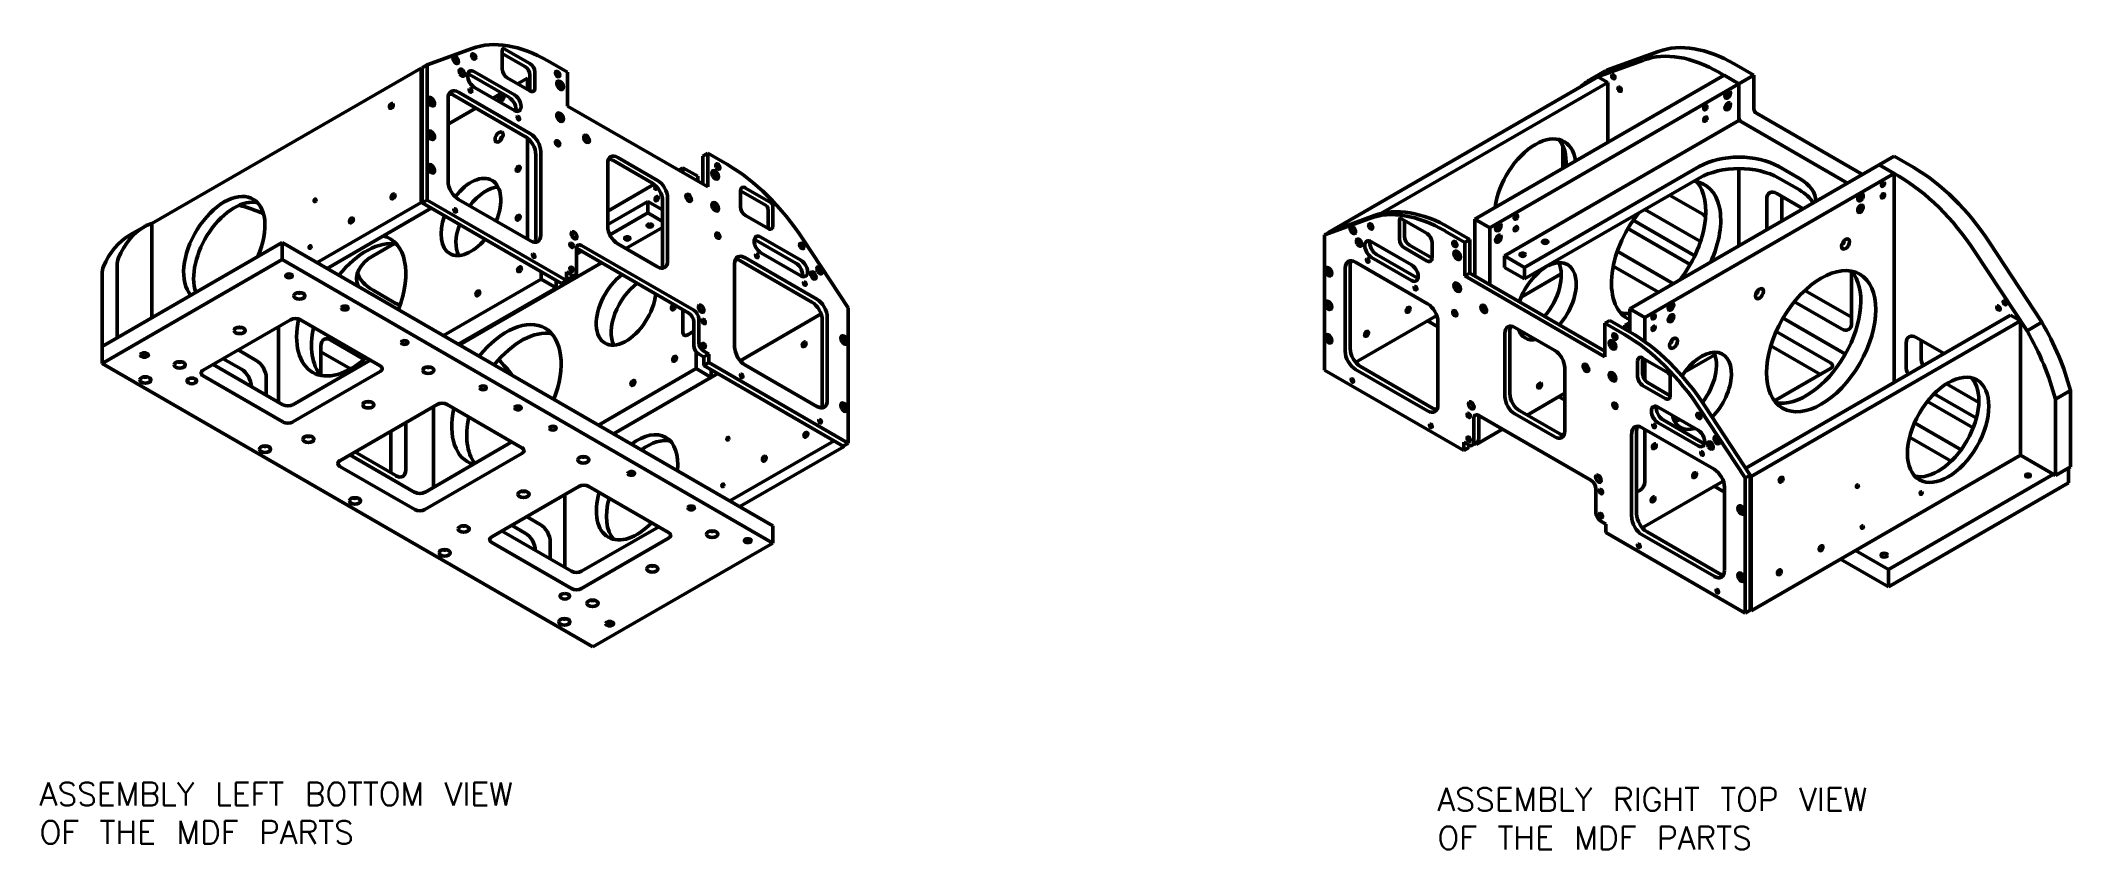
# Model space of a CAD drawing. Header units: millimetres. Extents: x 8001 to 31110, y 868 to 17125.
# Drawn here: x 15022 to 17261, y 3417 to 4309 of the extents above; entities that cross this region are included whole.
import ezdxf

# ---------------------------------------------------------------- set-up
doc = ezdxf.new("R2010")
doc.units = ezdxf.units.MM
doc.layers.add('Visible', color=7, linetype='Continuous', lineweight=50)
doc.styles.get("Standard").update_dxf_attribs({"font": 'txt.shx'})

msp = doc.modelspace()

# ---------------------------------------------------------------- texts
at = {"char_height": 25.4, "attachment_point": 1}
for s, width, heights, insert in [('\\A1;ASSEMBLY LEFT BOTTOM VIEW\\POF THE MDF PARTS', 692.44, [109.5], (15020.6, 3491.2)), ('\\A1;ASSEMBLY RIGHT TOP VIEW\\POF THE MDF PARTS', 629.064, [99], (16562.5, 3485.2))]:
    msp.add_mtext_dynamic_manual_height_columns(s, width=width, gutter_width=0, heights=heights, dxfattribs=dict(at, insert=insert))

# ---------------------------------------------------------------- linework, layer by layer
at = {"layer": 'Visible', "extrusion": (-1e-16, 0.816497, -0.57735)}
for p, q in [((15448.1, 4282.6), (15497.7, 4300.8)), ((15530.9, 4277.7), (15530.9, 4299.1)), ((15533.1, 4300.4), (15561.3, 4284.1)), ((15144.5, 4107.6), (15441.6, 4279.1)), ((15441.6, 4131), (15441.6, 4279.1)), ((15441.6, 4279.1), (15442.6, 4278.5)), ((15448.1, 4282.6), (15442.6, 4279.5)), ((15442.6, 4130.4), (15442.6, 4279.5)), ((15448.1, 4133.5), (15448.1, 4282.6)), ((15530.9, 4295.3), (15555.8, 4280.9)), ((15581.2, 4286.9), (15602.9, 4274.4)), ((15494.7, 4271.9), (15538.7, 4246.5)), ((15500.2, 4275.1), (15544.2, 4249.7)), ((15544.2, 4232.4), (15500.2, 4257.8)), ((15561.3, 4253.8), (15536.4, 4268.2)), ((15547.8, 4261.6), (15558.9, 4268)), ((15558.9, 4268), (15558.9, 4255.2)), ((15561.3, 4266.6), (15558.9, 4268)), ((15561.3, 4271.4), (15561.3, 4253.8)), ((15566.8, 4274.6), (15566.8, 4257)), ((15602.9, 4274.4), (15602.9, 4237.2)), ((15471.1, 4154.2), (15471.1, 4245.8)), ((15471.1, 4217.3), (15501.7, 4235)), ((15477.1, 4249.2), (15556.4, 4203.4)), ((15482.6, 4252.4), (15561.9, 4206.6)), ((15520.7, 4246), (15530.1, 4251.4)), ((15602.9, 4237.2), (15757.5, 4148)), ((15558.9, 4201.7), (15558.9, 4090.2)), ((15573.4, 4186.7), (15573.4, 4095.1)), ((15567.9, 4183.5), (15567.9, 4091.9)), ((15647.2, 4104.3), (15647.2, 4174.2)), ((15652.7, 4177.4), (15696.7, 4152)), ((15658.2, 4180.5), (15702.2, 4155.1)), ((15725.4, 4166.5), (15730, 4169.2)), ((15730, 4163.8), (15730, 4169.2)), ((15730, 4169.2), (15746.5, 4159.7)), ((15757.5, 4185.1), (15752, 4181.9)), ((15752, 4181.9), (15752, 4151.1)), ((15757.5, 4185.1), (15779.2, 4172.6)), ((15757.5, 4148), (15757.5, 4185.1)), ((15647.2, 4121.4), (15698.3, 4150.9)), ((15746.5, 4159.7), (15746.5, 4154.3)), ((15793.6, 4126.1), (15793.6, 4143.6)), ((15793.6, 4143.6), (15821.8, 4127.4)), ((15799.1, 4146.8), (15827.3, 4130.5)), ((15326.6, 4064.6), (15441.6, 4131)), ((15337.6, 4058.2), (15452.6, 4124.6)), ((15452.6, 4124.6), (15441.6, 4131)), ((15442.6, 4130.4), (15448.1, 4133.5)), ((15596.3, 4041.6), (15442.6, 4130.4)), ((15601.8, 4044.8), (15448.1, 4133.5)), ((15561.9, 4088.5), (15482.6, 4134.3)), ((15691.5, 4132.1), (15647.2, 4106.5)), ((15707.7, 4122.7), (15691.5, 4132.1)), ((15691.5, 4119.4), (15691.5, 4132.1)), ((15707.7, 4132.9), (15707.7, 4063)), ((15713.2, 4136.1), (15713.2, 4066.2)), ((15824, 4123.5), (15824, 4102.1)), ((15829.5, 4126.7), (15829.5, 4105.3)), ((15120.1, 4095), (15136.6, 4104.5)), ((15138.2, 4105.3), (15144.5, 4107.6)), ((15144.5, 4004), (15144.5, 4107.6)), ((15649.6, 4095.1), (15691.5, 4119.4)), ((15667.3, 4080), (15707.7, 4103.3)), ((15691.5, 4119.4), (15707.7, 4110)), ((15824, 4102.1), (15799.1, 4116.5)), ((15288, 4086.9), (15089.5, 3972.2)), ((15829.3, 3774.4), (15288, 4086.9)), ((15288, 4067.8), (15288, 4086.9)), ((15411.2, 4085.3), (15388.4, 4072.1)), ((15612.8, 4080.3), (15612.8, 4054.2)), ((15612.8, 4080.3), (15736.6, 4008.9)), ((15612.8, 4073.9), (15618.4, 4077.1)), ((15742.1, 4012.1), (15618.3, 4083.5)), ((15702.2, 4059.9), (15658.2, 4085.3)), ((15810.7, 4089.4), (15854.7, 4064)), ((15816.2, 4092.6), (15860.2, 4067.2)), ((15860.2, 4049.9), (15816.2, 4075.3)), ((15862.7, 4090), (15912.3, 4014.6)), ((15288, 4067.8), (15089.5, 3953.2)), ((15106, 3981.7), (15106, 4061.3)), ((15829.3, 3755.3), (15288, 4067.8)), ((15483.6, 3973.9), (15640.4, 4064.4)), ((15573.7, 4046.4), (15573.7, 4054.6)), ((15601.8, 4054.2), (15601.8, 4044.8)), ((15607.3, 4051), (15601.8, 4054.2)), ((15787.1, 3971.7), (15787.1, 4063.3)), ((15793.1, 4066.8), (15872.4, 4021)), ((15798.6, 4070), (15877.9, 4024.2)), ((15089.5, 3972.2), (15089.5, 4051.8)), ((15411, 4020.9), (15388.4, 4034)), ((15465.9, 3984.1), (15573.7, 4046.4)), ((15482.4, 3974.6), (15590.2, 4036.9)), ((15590.2, 4036.9), (15573.7, 4046.4)), ((15590.2, 4045.1), (15590.2, 4036.9)), ((15601.8, 4044.8), (15596.3, 4041.6)), ((15605.7, 4047.4), (15611.2, 4050.6)), ((15730, 3988.2), (15730, 4012.7)), ((15793.3, 3956.4), (15882.6, 4007.9)), ((15912.3, 3865.5), (15912.3, 4014.6)), ((15201, 3945.9), (15297.3, 4001.5)), ((15283.9, 3910.8), (15283.9, 3993.8)), ((15308.3, 4001.5), (15396.3, 3950.7)), ((15742.1, 3988.8), (15735.5, 3985)), ((15742.1, 3999.4), (15742.1, 3973.2)), ((15747.6, 3976.4), (15747.6, 4002.5)), ((15883.9, 4001.1), (15883.9, 3909.5)), ((15889.4, 4004.3), (15889.4, 3912.7)), ((15089.5, 3972.2), (15106, 3981.7)), ((15089.5, 3953.2), (15089.5, 3972.2)), ((15239.5, 3968.2), (15259.6, 3956.6)), ((15330.9, 3940.1), (15330.9, 3972.5)), ((15330.9, 3966.2), (15363.6, 3947.3)), ((15341.9, 3978.9), (15378.4, 3957.8)), ((15744.9, 3966.1), (15744.9, 3947.6)), ((15753.1, 3960.5), (15747.6, 3963.7)), ((15758.6, 3963.7), (15753.1, 3966.8)), ((15758.6, 3963.7), (15753.1, 3960.5)), ((15758.6, 3954.3), (15758.6, 3963.7)), ((15089.5, 3953.2), (15630.7, 3640.7)), ((15212, 3952.3), (15289, 3907.8)), ((15223, 3958.6), (15243.1, 3947)), ((15385.3, 3957), (15300, 3907.8)), ((15396.3, 3944.3), (15300, 3888.8)), ((15637.1, 3885.3), (15744.9, 3947.6)), ((15653.6, 3875.8), (15768.6, 3942.1)), ((15744.9, 3947.6), (15761.4, 3938)), ((15753.1, 3960.5), (15753.1, 3951.1)), ((15753.1, 3951.1), (15758.6, 3954.3)), ((15906.8, 3862.3), (15753.1, 3951.1)), ((15912.3, 3865.5), (15758.6, 3954.3)), ((15761.4, 3938), (15761.4, 3946.3)), ((15877.9, 3906), (15798.6, 3951.8)), ((15289, 3888.8), (15201, 3939.6)), ((15270.6, 3937.5), (15270.6, 3918.5)), ((15653.6, 3875.8), (15761.4, 3938)), ((15351.8, 3846.1), (15459.1, 3908.1)), ((15455, 3905.7), (15455, 3816.8)), ((15470.1, 3908.1), (15552.6, 3860.4)), ((15407.9, 3878.5), (15407.9, 3832.8)), ((15424.4, 3888.1), (15424.4, 3836)), ((15434.3, 3811.2), (15362.8, 3852.5)), ((15413.4, 3829.6), (15368.3, 3855.7)), ((15541.6, 3866.8), (15445.3, 3811.2)), ((15552.6, 3854.1), (15445.3, 3792.2)), ((15781.9, 3801.7), (15896.9, 3868.1)), ((15792.9, 3795.4), (15907.9, 3861.7)), ((15907.9, 3861.7), (15896.9, 3868.1)), ((15906.8, 3862.3), (15912.3, 3865.5)), ((15907.9, 3862.9), (15907.9, 3861.7)), ((15434.3, 3792.2), (15351.8, 3839.8)), ((15519.2, 3762.2), (15615.4, 3817.8)), ((15599.9, 3728.4), (15599.9, 3808.8)), ((15626.4, 3817.8), (15714.4, 3767)), ((15557.7, 3784.5), (15572.8, 3775.7)), ((15530.2, 3768.6), (15607.2, 3724.1)), ((15541.2, 3774.9), (15556.3, 3766.2)), ((15618.2, 3724.1), (15703.4, 3773.3)), ((15829.3, 3755.3), (15829.3, 3774.4)), ((15607.2, 3705.1), (15519.2, 3755.9)), ((15583.8, 3756.7), (15583.8, 3737.6)), ((15714.4, 3760.6), (15618.2, 3705.1)), ((15630.7, 3640.7), (15829.3, 3755.3))]:
    msp.add_line(p, q, dxfattribs=at)
at = {"layer": 'Visible', "extrusion": (1e-16, 0.816497, 0.57735)}
for p, q in [((16732.8, 4267.1), (16789.8, 4287.9)), ((16749.3, 4276.6), (16806.3, 4297.5)), ((16889.8, 4283.6), (16911.5, 4271.1)), ((16739.2, 4269.4), (16442.1, 4097.9)), ((16750.2, 4263.1), (16499.9, 4118.6)), ((16878.5, 4271.1), (16603.5, 4112.3)), ((16895, 4261.6), (16620, 4102.8)), ((16747.7, 4275.9), (16731.2, 4266.3)), ((16739.2, 4269.4), (16750.2, 4263.1)), ((16750.2, 4263.1), (16750.2, 4197)), ((16873.3, 4274.1), (16895, 4261.6)), ((16878.5, 4271.1), (16895, 4261.6)), ((16911.5, 4271.1), (16895, 4261.6)), ((16895, 4261.6), (16895, 4221.2)), ((16895, 4261.6), (16895, 4224.4)), ((16911.5, 4271.1), (16911.5, 4234)), ((16895, 4221.2), (16636.5, 4072)), ((16895, 4221.2), (17014.7, 4152.1)), ((16897.7, 4219.7), (17014.7, 4152.1)), ((16914.2, 4229.2), (17031.2, 4161.7)), ((16700.6, 4168.4), (16700.6, 4193.7)), ((16851, 4170.4), (16658.5, 4059.3)), ((17049.6, 4172.3), (16774.6, 4013.5)), ((16895, 4168.3), (16895, 4083)), ((16961.6, 4157.4), (16939, 4170.4)), ((17066.1, 4181.8), (17049.6, 4172.3)), ((17049.6, 4172.3), (17071.3, 4159.8)), ((17066.1, 4162.8), (17049.6, 4172.3)), ((17066.1, 4181.8), (17087.8, 4169.3)), ((16658.5, 4046.6), (16851, 4157.7)), ((17066.1, 4162.8), (16791.1, 4004)), ((16939, 4157.7), (16961.6, 4144.7)), ((17066.1, 3932.5), (17066.1, 4162.8)), ((16852.4, 4087.7), (16793.7, 4121.6)), ((16818.5, 4139), (16854.2, 4118.4)), ((16925.6, 4100.7), (16925.6, 4134.4)), ((16936.6, 4140.7), (16965.8, 4123.9)), ((16942.1, 4110.2), (16942.1, 4137.5)), ((16437.7, 4095.1), (16487.3, 4113.3)), ((16437.7, 4095.1), (16443.2, 4098.3)), ((16442.1, 4097.7), (16442.1, 4097.9)), ((16442.1, 4097.9), (16442.3, 4097.8)), ((16443.2, 4098.3), (16492.8, 4116.5)), ((16520.5, 4090.2), (16520.5, 4111.7)), ((16522.7, 4112.9), (16550.9, 4096.6)), ((16526, 4093.4), (16526, 4111)), ((16570.8, 4099.4), (16592.5, 4086.9)), ((16576.3, 4102.6), (16598, 4090.1)), ((16603.5, 4112.3), (16603.5, 4049.8)), ((16620, 4102.8), (16603.5, 4112.3)), ((16620, 4040.2), (16620, 4102.8)), ((16841.1, 4062.5), (16772.4, 4102.1)), ((16846.2, 4072.2), (16778.4, 4111.4)), ((16437.7, 3946.1), (16437.7, 4095.1)), ((16489.8, 4087.6), (16533.8, 4062.2)), ((16550.9, 4066.3), (16526, 4080.7)), ((16556.4, 4069.5), (16531.5, 4083.9)), ((16556.4, 4087.1), (16556.4, 4069.5)), ((16592.5, 4086.9), (16598, 4090.1)), ((16592.5, 4086.9), (16592.5, 4049.8)), ((16598, 4052.9), (16598, 4090.1)), ((16760.8, 4077.1), (16822.8, 4041.3)), ((17154.8, 4077.2), (17212.7, 3989.2)), ((17171.3, 4086.7), (17229.2, 3998.8)), ((16460.6, 3966.7), (16460.6, 4058.3)), ((16466.1, 3969.9), (16466.1, 4061.5)), ((16472.1, 4064.9), (16551.5, 4019.1)), ((16533.8, 4044.9), (16489.8, 4070.3)), ((16539.3, 4048.1), (16495.3, 4073.5)), ((16592.5, 4049.8), (16598, 4052.9)), ((16747.1, 3966.8), (16598, 4052.9)), ((16636.5, 4059.3), (16636.5, 4072)), ((16658.5, 4059.3), (16636.5, 4072)), ((16636.5, 4059.3), (16658.5, 4046.6)), ((16658.5, 4046.6), (16658.5, 4059.3)), ((16806.3, 4031.8), (16756.3, 4060.6)), ((17019.1, 4055), (17019.1, 3997.8)), ((16592.5, 4049.8), (16747.1, 3960.5)), ((16699, 4052), (16654.8, 4026.5)), ((17019.1, 4004.2), (16967.7, 4033.8)), ((16774.6, 3988.1), (16774.6, 4013.5)), ((16774.6, 4013.5), (16791.1, 4004)), ((17008.1, 3991.5), (16956.2, 4021.4)), ((16561.6, 4006.1), (16472.3, 3954.6)), ((16563, 3993.8), (16551.6, 4000.3)), ((16563, 3999.2), (16563, 3907.6)), ((16636.8, 3916.8), (16636.8, 3986.7)), ((16642.3, 3920), (16642.3, 3989.9)), ((16647.8, 3993.1), (16691.8, 3967.6)), ((16747.1, 3997.6), (16752.6, 4000.8)), ((16747.1, 3997.6), (16768.8, 3985.1)), ((16747.1, 3960.5), (16747.1, 3997.6)), ((16752.6, 4000.8), (16774.3, 3988.3)), ((16769.1, 3995.4), (16774.6, 3998.6)), ((16774.6, 3992.2), (16769.1, 3995.4)), ((16769.1, 3991.3), (16769.1, 3995.4)), ((16791.1, 4004), (16791.1, 3977.3)), ((17194.5, 4006.5), (16902.4, 3837.9)), ((17205.5, 4000.2), (16908.5, 3828.7)), ((16996, 3954), (16936.1, 3988.6)), ((17012.3, 3963.6), (16943.6, 4003.3)), ((17194.5, 4006.5), (17205.5, 4000.2)), ((17205.5, 4000.2), (17205.5, 3852.1)), ((17229.2, 3998.8), (17212.7, 3989.2)), ((16868.4, 3962.9), (16834.9, 3943.6)), ((16985, 3941.3), (16930.2, 3972.9)), ((17079.4, 3950.3), (17079.4, 3975.7)), ((17090.4, 3982), (17121.2, 3964.2)), ((17095.9, 3959.8), (17095.9, 3978.8)), ((16591.4, 3857.3), (16437.7, 3946.1)), ((16551.5, 3901), (16472.1, 3946.8)), ((16557, 3904.2), (16477.6, 3950)), ((16702.8, 3948.6), (16702.8, 3878.7)), ((16783.2, 3938.6), (16783.2, 3956.2)), ((16788.7, 3959.3), (16816.9, 3943)), ((16788.7, 3941.7), (16788.7, 3959.3)), ((16791.1, 3957.9), (16791.1, 3935.1)), ((16934.3, 3912), (16996, 3947.6)), ((16702.8, 3920.4), (16661.2, 3896.4)), ((16813.6, 3914.7), (16788.7, 3929)), ((16819.1, 3917.8), (16794.2, 3932.2)), ((16819.1, 3939.2), (16819.1, 3917.8)), ((17066.1, 3932.5), (16902.4, 3838)), ((17066.2, 3932.5), (17066.1, 3932.5)), ((17156.8, 3892.9), (17110.2, 3919.8)), ((17159.6, 3910.3), (17124, 3930.9)), ((17260.5, 3923.5), (17244, 3914)), ((17260.5, 3923.5), (17260.5, 3839.3)), ((16601.6, 3908.8), (16600.5, 3909.5)), ((16731.7, 3824.6), (16607.9, 3896)), ((16607.9, 3869.9), (16607.9, 3896)), ((16691.8, 3872.4), (16647.8, 3897.8)), ((16697.3, 3875.6), (16653.3, 3901)), ((16702.8, 3913), (16696.4, 3916.7)), ((16805.8, 3905.1), (16849.8, 3879.7)), ((16852.3, 3902.6), (16901.9, 3827.1)), ((16857.8, 3905.7), (16907.4, 3830.3)), ((17153.3, 3882.2), (17102.8, 3911.4)), ((17244, 3914), (17244, 3829.8)), ((16602.4, 3892.9), (16602.4, 3866.7)), ((16634.3, 3880.8), (16605.1, 3864)), ((16776.6, 3784.3), (16776.6, 3875.9)), ((16782.1, 3787.4), (16782.1, 3879)), ((16788.1, 3882.5), (16867.5, 3836.7)), ((16791.1, 3880.8), (16791.1, 3822.9)), ((16849.8, 3862.5), (16805.8, 3887.9)), ((16855.3, 3865.6), (16811.3, 3891)), ((17088.6, 3887.8), (17140, 3858.2)), ((16591.4, 3866.7), (16591.4, 3857.3)), ((16596.9, 3863.5), (16591.4, 3866.7)), ((16591.4, 3857.3), (16596.9, 3860.5)), ((16596.9, 3860.5), (16596.9, 3863.5)), ((16606.3, 3866.3), (16600.8, 3863.1)), ((16605.1, 3864), (16603.7, 3864.8)), ((16605.1, 3865.6), (16605.1, 3864)), ((17205.5, 3852.1), (16908.5, 3680.6)), ((17128.9, 3845.5), (17083.2, 3871.9)), ((17244, 3829.8), (17205.5, 3852.1)), ((16901.9, 3827.1), (16907.4, 3830.3)), ((16907.4, 3681.2), (16907.4, 3830.3)), ((16907.4, 3829.3), (16908.5, 3828.7)), ((16908.5, 3828.7), (16908.5, 3680.6)), ((17241.8, 3831.1), (17059.8, 3726)), ((17260.5, 3839.3), (17244, 3829.8)), ((17258.3, 3821.6), (17258.3, 3838.1)), ((16737.2, 3788.9), (16737.2, 3815.1)), ((16785.6, 3813.4), (16782.1, 3811.4)), ((16877.6, 3823.7), (16788.3, 3772.1)), ((16879, 3811.3), (16867.6, 3817.9)), ((16879, 3816.8), (16879, 3725.2)), ((16901.9, 3678), (16901.9, 3827.1)), ((17258.3, 3821.6), (17059.8, 3706.9)), ((16748.2, 3776.2), (16742.7, 3779.4)), ((16748.2, 3766.8), (16748.2, 3776.2)), ((16901.9, 3678), (16748.2, 3766.8)), ((16867.5, 3718.6), (16788.1, 3764.4)), ((16873, 3721.7), (16793.6, 3767.5)), ((17059.8, 3726), (17023.4, 3747)), ((17059.8, 3706.9), (17006.9, 3737.4)), ((17059.8, 3706.9), (17059.8, 3726)), ((16907.4, 3681.2), (16901.9, 3678)), ((16908.5, 3680.6), (16907.4, 3681.2))]:
    msp.add_line(p, q, dxfattribs=at)
at = {"layer": 'Visible', "extrusion": (4e-16, 3e-16, -1)}
for centre, start_param, end_param in [((15581.2, 4134.5), 0.100712, 0.785398), ((15779.2, 4020.2), 0.785398, 1.470084)]:
    msp.add_ellipse(centre, major_axis=(-93.3, 161.7), ratio=0.57735, start_param=start_param, end_param=end_param, dxfattribs=at)
at = {"layer": 'Visible', "extrusion": (2e-16, 1e-16, -1)}
for centre, major_axis, start_param, end_param in [((15533.1, 4297.9), (-1.56, 2.69), -0.785398, 0.785398), ((15618.4, 4197.8), (-3.94, 6.83), 1.239324, 1.902268), ((15821.8, 4124.8), (-1.56, 2.69), 0.785398, 2.356194), ((15827.3, 4128), (-1.56, 2.69), 0.785398, 2.356194)]:
    msp.add_ellipse(centre, major_axis=major_axis, ratio=0.57735, start_param=start_param, end_param=end_param, dxfattribs=at)
at = {"layer": 'Visible', "extrusion": (-1e-16, -4e-16, -1)}
for centre, major_axis, start_param, end_param in [((16889.8, 4131.2), (-93.3, 161.7), 0.100712, 0.785398), ((16873.3, 4121.7), (-93.3, 161.7), 0.100712, 0.785398), ((17087.8, 4016.9), (-93.3, 161.7), 0.785398, 1.470084), ((16798.1, 4086.2), (42.6, 73.8), 0.194961, 1.802859), ((17071.3, 4007.3), (-93.3, 161.7), 0.785398, 1.470084), ((16814.6, 4076.7), (42.6, 73.8), 3.08091, 4.968196), ((17012.5, 4085.1), (3.11, 5.39), 1.570796326795716, 7.853981633975303), ((16682.5, 4021.9), (23.3, 40.4), 4.376727, 8.189643), ((16917.6, 4030.3), (3.11, 5.39), 1.570796326795168, 7.853981633974753), ((16822.8, 3975.6), (3.11, 5.39), 1.570796326794285, 7.853981633973871), ((17125.7, 3880.1), (31.7, 55), 1.570796326794924, 7.85398163397451), ((17114.7, 3886.4), (31.7, 55), 0.174194, 2.967398), ((16788.1, 3869.2), (-8.1, 14.1), -0.785398, 0.785398), ((16793.6, 3872.4), (-8.1, 14.1), -0.785398, -0.345285), ((16985.5, 3749.6), (1.51, 2.61), 1.570796326794654, 7.853981633974239), ((16939.5, 3723.1), (1.51, 2.61), 1.570796326796925, 7.853981633976511)]:
    msp.add_ellipse(centre, major_axis=major_axis, ratio=0.57735, start_param=start_param, end_param=end_param, dxfattribs=at)
at = {"layer": 'Visible'}
for centre, major_axis, start_param, end_param in [((15479.5, 4287.9), (-2.17, 3.76), 1.570796326794769, 7.853981633974355), ((15478.5, 4287.4), (-1.32, 2.28), 2.320938, 7.10384), ((15486.4, 4274.1), (-2.17, 3.76), 1.570796326795594, 7.853981633975179), ((15499.3, 4291.9), (-1.63, 2.82), 1.570796326793991, 7.853981633973576), ((15485.4, 4273.5), (-1.32, 2.28), 2.320938, 7.10384), ((15591.9, 4272.5), (-1.63, 2.82), 1.570796326794813, 7.853981633974398), ((15594.6, 4260.1), (-2.58, 4.47), 1.570796326794728, 7.853981633974314), ((15593.4, 4259.4), (-1.51, 2.61), 2.338371, 7.086407), ((15452.6, 4242), (-2.58, 4.47), 1.570796326794634, 7.853981633974221), ((15451.3, 4241.3), (-1.51, 2.61), 2.338371, 7.086407), ((15530, 4246.6), (2.17, 3.76), 0.220644, 6.062541), ((15531.4, 4245.8), (1.32, 2.28), -0.291859, 3.433451), ((16881.2, 4250.5), (1.32, 2.28), 2.849734, 6.575044), ((16881.2, 4237.8), (1.32, 2.28), 2.849734, 6.575044), ((15452.6, 4205), (-2.58, 4.47), 1.570796326795051, 7.853981633974638), ((15594.6, 4224.9), (-2.58, 4.47), 1.57079632679415, 7.853981633973736), ((15593.4, 4224.2), (-1.51, 2.61), 2.338371, 7.086407), ((15451.3, 4204.3), (-1.51, 2.61), 2.338371, 7.086407), ((15530.3, 4201.4), (0.97, 1.68), 0.07077, 3.070823), ((15591.9, 4196.2), (-1.63, 2.82), 1.570796326794091, 7.853981633973677), ((15452.6, 4168), (-2.58, 4.47), 1.570796326795575, 7.853981633975161), ((15451.3, 4167.3), (-1.51, 2.61), 2.338371, 7.086407), ((15765.8, 4161.3), (-2.58, 4.47), 1.570796326794958, 7.853981633974544), ((15768.6, 4170.5), (-1.63, 2.82), 1.570796326795429, 7.853981633975015), ((16895, 4132.3), (-62.2, 0), 3.926991, 5.497787), ((15224.3, 4079.6), (31.7, 55), -1.391712, 2.962509), ((15496.3, 4114.9), (23.3, 40.4), -1.356437, 1.343019), ((15512.8, 4105.3), (23.3, 40.4), 0.361367, 1.356437), ((15701.2, 4147.8), (1.32, 2.28), 1.271141, 4.638748), ((15764.5, 4160.6), (-1.51, 2.61), 2.338371, 7.086407), ((16917.6, 4119.3), (62.2, 0), 0.311622, 0.785398), ((15235.3, 4073.2), (31.7, 55), 0.174194, 2.68693), ((15765.8, 4126.1), (-2.58, 4.47), 1.570796326794665, 7.85398163397425), ((15764.5, 4125.3), (-1.51, 2.61), 2.338371, 7.086407), ((15496.3, 4114.9), (23.3, 40.4), 1.863086, 4.420099), ((15512.8, 4105.3), (23.3, 40.4), 1.863086, 2.780226), ((15768.6, 4094.2), (-1.63, 2.82), 1.570796326795274, 7.85398163397486), ((16469.1, 4100.5), (-2.17, 3.76), 1.570796326795075, 7.853981633974662), ((16470.1, 4101), (-1.32, 2.28), -0.820654, 3.962247), ((16488.8, 4104.4), (-1.63, 2.82), 1.57079632679516, 7.853981633974747), ((16628.2, 4104.4), (1.32, 2.28), 2.849734, 6.575044), ((15380.8, 4007.7), (42.6, 73.8), 0.194961, 1.307859), ((15364.3, 4017.3), (42.6, 73.8), -1.307859, 0.160703), ((15861.2, 4082.9), (-1.63, 2.82), 1.57079632679432, 7.853981633973906), ((16476, 4086.6), (-2.17, 3.76), 1.570796326794324, 7.85398163397391), ((16477, 4087.2), (-1.32, 2.28), -0.820654, 3.962247), ((16581.5, 4085), (-1.63, 2.82), 1.570796326792064, 7.853981633971651), ((16584.2, 4072.6), (-2.58, 4.47), 1.570796326796644, 7.85398163397623), ((16585.5, 4073.4), (-1.51, 2.61), -0.803222, 3.944814), ((16628.2, 4091.7), (1.32, 2.28), 2.849734, 6.575044), ((15432.4, 4059.4), (62.2, 0), 3.319303, 3.926991), ((15874, 4050.3), (-2.17, 3.76), 1.570796326795202, 7.853981633974789), ((15881, 4056.1), (-2.17, 3.76), 1.57079632679589, 7.853981633975477), ((15880, 4055.6), (-1.32, 2.28), 2.320938, 7.10384), ((16442.1, 4054.6), (-2.58, 4.47), 1.570796326795875, 7.85398163397546), ((16443.4, 4055.3), (-1.51, 2.61), -0.803222, 3.944814), ((15295.7, 4050), (3.65, 0), 3.141593, 9.424778), ((15307.1, 4027.9), (6.22, 0), 3.141593, 9.424778), ((15307.1, 4031.9), (1.94, 0), 3.663724, 5.761054), ((15667.5, 4016.1), (23.3, 40.4), 0.917858, 5.365327), ((15684, 4006.5), (23.3, 40.4), 0.917858, 2.780226), ((15873, 4049.7), (-1.32, 2.28), 2.320938, 7.10384), ((16584.2, 4037.4), (-2.58, 4.47), 1.570796326794178, 7.853981633973764), ((16585.5, 4038.2), (-1.51, 2.61), -0.803222, 3.944814), ((15357.2, 4014.5), (3.65, 0), 3.141593, 9.424778), ((15455, 4046.3), (-62.2, 0), 0.785398, 0.938105), ((16442.1, 4017.5), (-2.58, 4.47), 1.570796326794936, 7.853981633974522), ((16443.4, 4018.3), (-1.51, 2.61), -0.803222, 3.944814), ((16581.5, 4008.7), (-1.63, 2.82), 1.570796326796469, 7.853981633976056), ((15241.1, 3989.8), (6.22, 0), 3.141593, 9.424778), ((15241.1, 3993.8), (-1.94, 0), 0.522131, 2.619462), ((15302.8, 3998.3), (-7.78, 0), 3.926991, 5.497787), ((15364.3, 4017.3), (42.6, 73.8), 2.085601, 4.201259), ((15380.8, 4007.7), (42.6, 73.8), 2.081926, 2.946632), ((15535.5, 3918.4), (42.6, 73.8), -1.307859, 1.307859), ((15552, 3908.9), (42.6, 73.8), 0.194961, 1.307859), ((15735.5, 3991.3), (3.89, 6.74), 2.356194, 3.926991), ((16442.1, 3980.5), (-2.58, 4.47), 1.570796326794268, 7.853981633973852), ((16758.1, 3983), (-1.63, 2.82), 1.570796326793086, 7.853981633972672), ((15136.2, 3962.7), (4.34, 0), 3.141593, 9.424778), ((15136.2, 3964.3), (-2.64, 0), -0.291859, 3.433451), ((15907.9, 3979.2), (-2.58, 4.47), 1.570796326794335, 7.853981633973922), ((15906.6, 3978.4), (-1.51, 2.61), 2.338371, 7.086407), ((16443.4, 3981.2), (-1.51, 2.61), -0.803222, 3.944814), ((16755.4, 3973.8), (-2.58, 4.47), 1.570796326794951, 7.853981633974537), ((16756.7, 3974.6), (-1.51, 2.61), -0.803222, 3.944814), ((15175.1, 3951.7), (6.22, 0), 3.141593, 9.424778), ((15175.1, 3955.7), (1.94, 0), 3.663724, 5.761054), ((15206.5, 3942.8), (7.78, 0), 2.356194, 3.926991), ((15390.8, 3947.5), (7.78, 0), -0.785398, 0.785398), ((15449.2, 3945.9), (6.22, 0), 3.141593, 9.424778), ((15449.2, 3949.9), (1.94, 0), 3.663724, 5.761054), ((16755.4, 3938.6), (-2.58, 4.47), 1.570796326793115, 7.853981633972701), ((16756.7, 3939.3), (-1.51, 2.61), -0.803222, 3.944814), ((15137.3, 3935.1), (6.22, 0), 3.141593, 9.424778), ((15137.3, 3939.1), (-1.94, 0), 0.522131, 2.619462), ((15509.7, 3926.5), (3.65, 0), 3.141593, 9.424778), ((15383.1, 3907.8), (6.22, 0), 3.141593, 9.424778), ((15383.1, 3911.8), (-1.94, 0), 0.522131, 2.619462), ((15464.6, 3904.9), (7.78, 0), 0.785398, 2.356194), ((15535.5, 3918.4), (42.6, 73.8), 2.081926, 3.27321), ((15548.2, 3904.3), (3.65, 0), 3.141593, 9.424778), ((15907.9, 3905.1), (-2.58, 4.47), 1.570796326794335, 7.853981633973922), ((15906.6, 3904.4), (-1.51, 2.61), 2.338371, 7.086407), ((16758.1, 3906.7), (-1.63, 2.82), 1.570796326793966, 7.853981633973552), ((16850.8, 3895.5), (-1.63, 2.82), 1.570796326795274, 7.853981633974861), ((15294.5, 3891.9), (7.78, 0), 3.926991, 5.497787), ((15552, 3908.9), (42.6, 73.8), 2.081926, 2.902832), ((15679.6, 3816.7), (31.7, 55), -0.92552, 0.92552), ((15269.3, 3858.8), (6.22, 0), 3.141593, 9.424778), ((15269.3, 3862.9), (-1.94, 0), 0.522131, 2.619462), ((15317.1, 3869.7), (6.22, 0), 3.141593, 9.424778), ((15317.1, 3873.7), (-1.94, 0), 0.522131, 2.619462), ((15547.1, 3857.3), (7.78, 0), -0.785398, 0.785398), ((15690.6, 3810.3), (31.7, 55), 0.174194, 0.92552), ((16863.6, 3862.8), (-2.17, 3.76), 1.570796326794743, 7.85398163397433), ((16864.6, 3863.4), (-1.32, 2.28), -0.820654, 3.962247), ((16870.5, 3868.7), (-2.17, 3.76), 1.570796326794629, 7.853981633974216), ((16871.6, 3869.2), (-1.32, 2.28), -0.820654, 3.962247), ((15357.3, 3843), (-7.78, 0), -0.785398, 0.785398), ((15620.3, 3847.1), (6.22, 0), 3.141593, 9.424778), ((15620.3, 3851.1), (-1.94, 0), 0.522131, 2.619462), ((15439.8, 3814.4), (7.78, 0), 3.926991, 5.497787), ((15554.3, 3809), (6.22, 0), 3.141593, 9.424778), ((15554.3, 3813), (1.94, 0), 3.663724, 5.761054), ((15620.9, 3814.6), (7.78, 0), 0.785398, 2.356194), ((15679.6, 3816.7), (31.7, 55), 1.98647, 4.296716), ((16785.6, 3819.7), (3.89, 6.74), 3.926991, 5.497787), ((15368.3, 3801.7), (6.22, 0), 3.141593, 9.424778), ((15368.3, 3805.7), (-1.94, 0), 0.522131, 2.619462), ((15439.8, 3795.3), (7.78, 0), 3.926991, 5.497787), ((15690.6, 3810.3), (31.7, 55), 1.98647, 2.967398), ((16897.5, 3791.7), (-2.58, 4.47), 1.57079632679497, 7.853981633974557), ((16898.7, 3792.4), (-1.51, 2.61), -0.803222, 3.944814), ((15488.3, 3770.8), (6.22, 0), 3.141593, 9.424778), ((15488.3, 3774.9), (-1.94, 0), 0.522131, 2.619462), ((15524.7, 3759), (-7.78, 0), -0.785398, 0.785398), ((15708.9, 3763.8), (7.78, 0), -0.785398, 0.785398), ((15762.4, 3765), (6.22, 0), 3.141593, 9.424778), ((15762.4, 3769), (-1.94, 0), 0.522131, 2.619462), ((15467.3, 3744.5), (6.22, 0), 3.141593, 9.424778), ((15467.3, 3748.5), (-1.94, 0), 0.522131, 2.619462), ((17055.2, 3741.9), (-3.65, 0), 3.141593, 9.424778), ((15696.4, 3726.9), (6.22, 0), 3.141593, 9.424778), ((15696.4, 3730.9), (-1.94, 0), 0.522131, 2.619462), ((16897.5, 3717.6), (-2.58, 4.47), 1.570796326794215, 7.853981633973801), ((16898.7, 3718.4), (-1.51, 2.61), -0.803222, 3.944814), ((15612.7, 3708.2), (7.78, 0), 3.926991, 5.497787), ((15599.4, 3668.3), (6.22, 0), 3.141593, 9.424778), ((15630.4, 3688.8), (6.22, 0), 3.141593, 9.424778), ((15630.4, 3692.8), (1.94, 0), 3.663724, 5.761054), ((15599.4, 3672.3), (1.94, 0), 3.663724, 5.761054), ((15649.4, 3666.4), (4.34, 0), 3.141593, 9.424778), ((15649.4, 3668), (-2.64, 0), -0.291859, 3.433451)]:
    msp.add_ellipse(centre, major_axis=major_axis, ratio=0.57735, start_param=start_param, end_param=end_param, dxfattribs=at)
at = {"layer": 'Visible', "extrusion": (3e-16, 1e-16, -1)}
for centre, major_axis, start_param, end_param in [((15500.2, 4266.4), (-5.29, 9.16), 3.926991, 7.068583), ((15538.7, 4237.8), (-5.29, 9.16), 0.785398, 2.594822), ((15544.2, 4241), (-5.29, 9.16), 0.785398, 3.926991), ((15482.6, 4147.6), (-8.1, 14.1), 3.926991, 5.497787), ((15816.2, 4084), (-5.29, 9.16), 3.926991, 7.068583), ((15432.4, 4046.7), (62.2, 0), 2.911006, 3.926991), ((15854.7, 4055.4), (-5.29, 9.16), 0.785398, 2.594822), ((15860.2, 4058.6), (-5.29, 9.16), 0.785398, 3.926991), ((15798.6, 3965.1), (-8.1, 14.1), 3.926991, 5.497787)]:
    msp.add_ellipse(centre, major_axis=major_axis, ratio=0.57735, start_param=start_param, end_param=end_param, dxfattribs=at)
at = {"layer": 'Visible', "extrusion": (5e-16, 3e-16, -1)}
for centre, major_axis, start_param, end_param in [((15536.4, 4274.6), (-3.89, 6.74), 3.926991, 5.497787), ((15555.8, 4274.6), (-3.89, 6.74), 0.785398, 2.356194), ((15561.3, 4277.8), (-3.89, 6.74), 0.785398, 2.356194), ((15561.3, 4260.2), (-3.89, 6.74), 2.356194, 3.926991), ((15799.1, 4140.5), (-3.89, 6.74), -0.785398, 0.785398), ((15799.1, 4122.9), (-3.89, 6.74), 3.926991, 5.497787), ((15824, 4108.5), (-3.89, 6.74), 2.356194, 3.926991), ((15604.6, 4091.5), (-3.94, 6.83), 1.239324, 1.902268)]:
    msp.add_ellipse(centre, major_axis=major_axis, ratio=0.57735, start_param=start_param, end_param=end_param, dxfattribs=at)
at = {"layer": 'Visible', "extrusion": (-2e-16, -4e-16, -1)}
for centre, major_axis, start_param, end_param in [((16763.2, 4248.9), (-15.6, 26.9), 0, 0.100684), ((16746.7, 4239.4), (-15.6, 26.9), -0.006358, 0.100684), ((16936.6, 4128), (-7.8, 13.5), -0.785398, 0.785398), ((16917.6, 4132), (62.2, 0), -0.785398, -0.001211), ((16793.7, 4134.3), (-7.8, 13.5), 3.926991, 4.146713), ((16854.2, 4105.7), (-7.8, 13.5), 0.785398, 1.146406), ((16472.1, 4051.7), (-8.1, 14.1), -0.785398, 0.785398), ((16477.6, 4054.8), (-8.1, 14.1), -0.785398, -0.345285), ((17008.1, 4004.2), (-7.8, 13.5), 2.356194, 3.926991), ((17090.4, 3969.3), (-7.8, 13.5), -0.785398, 0.785398), ((16472.1, 3960.1), (-8.1, 14.1), 3.926991, 5.497787), ((16477.6, 3963.2), (-8.1, 14.1), 3.926991, 5.497787), ((17090.4, 3943.9), (-7.8, 13.5), -1.427614, -0.785398), ((17106.9, 3953.4), (-7.8, 13.5), -1.427614, -0.785398), ((16603.1, 3909.1), (-2.19, 3.79), 4.037639, 5.387139), ((16941.5, 3825.1), (1.51, 2.61), 1.570796326794983, 7.853981633974568)]:
    msp.add_ellipse(centre, major_axis=major_axis, ratio=0.57735, start_param=start_param, end_param=end_param, dxfattribs=at)
at = {"layer": 'Visible', "extrusion": (5e-16, 2e-16, -1)}
for centre, major_axis, start_param, end_param in [((15482.6, 4239.1), (-8.1, 14.1), -0.785398, 0.785398), ((15477.1, 4236), (-8.1, 14.1), 0.345285, 0.785398), ((15278.7, 3959.8), (-93.3, 161.7), 0.492836, 0.701439), ((15549.9, 4057.2), (1.51, 2.61), 1.570796326796068, 7.853981633975653), ((15503.9, 4030.6), (1.51, 2.61), 1.570796326795468, 7.853981633975053), ((15872.4, 4007.7), (-8.1, 14.1), 0.785398, 2.356194), ((15877.9, 4010.9), (-8.1, 14.1), 0.785398, 2.356194), ((15476.7, 3845.5), (-93.3, 161.7), 1.174802, 1.303522), ((15721, 3958.4), (1.51, 2.61), 1.570796326796196, 7.853981633975782), ((15675, 3931.8), (1.51, 2.61), 1.570796326796176, 7.853981633975761)]:
    msp.add_ellipse(centre, major_axis=major_axis, ratio=0.57735, start_param=start_param, end_param=end_param, dxfattribs=at)
at = {"layer": 'Visible', "extrusion": (3e-16, 2e-16, -1)}
for centre, major_axis, start_param, end_param in [((15494.7, 4263.2), (-5.29, 9.16), 0.546771, 0.785398), ((15620.5, 4199), (-2.19, 3.79), 0.896047, 2.245546), ((15733.1, 4134), (-2.19, 3.79), 0.896047, 2.245546), ((15731, 4132.8), (-3.94, 6.83), 1.239324, 1.902268), ((15606.7, 4092.7), (-2.19, 3.79), 0.896047, 2.245546), ((15810.7, 4080.8), (-5.29, 9.16), 0.546771, 0.785398), ((15746.9, 4011.7), (-2.19, 3.79), 0.896047, 2.245546), ((15877.9, 3919.3), (-8.1, 14.1), 2.356194, 3.926991), ((15872.4, 3916.1), (-8.1, 14.1), 2.356194, 2.796307)]:
    msp.add_ellipse(centre, major_axis=major_axis, ratio=0.57735, start_param=start_param, end_param=end_param, dxfattribs=at)
at = {"layer": 'Visible', "extrusion": (4e-16, 2e-16, -1)}
for centre in [(15495.8, 4254.4), (15548.6, 4223.9), (15478.9, 4122.1), (15565.5, 4072.1), (15864.6, 4041.4), (15794.9, 3939.7)]:
    msp.add_ellipse(centre, major_axis=(-1.06, 1.83), ratio=0.57735, dxfattribs=at)
at = {"layer": 'Visible', "extrusion": (-1e-16, -3e-16, -1)}
for centre, major_axis, start_param, end_param in [((16825, 4105), (-93.3, 161.7), -0.119128, -0.006358), ((16659.4, 4149.3), (31.7, 55), 0.174194, 0.876433), ((16867.5, 3823.4), (-8.1, 14.1), 0.785398, 2.356194)]:
    msp.add_ellipse(centre, major_axis=major_axis, ratio=0.57735, start_param=start_param, end_param=end_param, dxfattribs=at)
at = {"layer": 'Visible', "extrusion": (-4e-16, -2e-16, -1)}
for centre in [(16756.5, 4269.6), (16763.4, 4255.8), (17181.2, 4014.5), (17188.2, 4020.4)]:
    msp.add_ellipse(centre, major_axis=(-1.32, 2.28), ratio=0.57735, dxfattribs=at)
at = {"layer": 'Visible'}
for centre, major_axis in [((16882.6, 4249.7), (2.17, 3.76)), ((15408.5, 4237.3), (1.51, 2.61)), ((16882.6, 4237), (2.17, 3.76)), ((15527.3, 4203.1), (3.11, 5.39)), ((17053.8, 4150.9), (1.32, 2.28)), ((15410.5, 4137.6), (1.51, 2.61)), ((15701.2, 4135.1), (1.32, 2.28)), ((17053.8, 4138.2), (1.32, 2.28)), ((15364.5, 4111.1), (1.51, 2.61)), ((16629.6, 4103.6), (2.17, 3.76)), ((16629.6, 4090.9), (2.17, 3.76)), ((16656.4, 4073.2), (3.01, 0)), ((16681.2, 4087.5), (3.01, 0)), ((16800.8, 4004.8), (1.32, 2.28)), ((16800.8, 3992.1), (1.32, 2.28)), ((15423.2, 3976.4), (-3.65, 0)), ((15863.9, 3974.5), (1.51, 2.61)), ((16675, 3928.9), (1.51, 2.61)), ((15586.7, 3882), (-3.65, 0)), ((15865.8, 3874.7), (1.51, 2.61)), ((15819.9, 3848.2), (1.51, 2.61)), ((16801.6, 3862), (1.51, 2.61)), ((15673.2, 3832.1), (-3.65, 0)), ((16846.1, 3830.1), (1.51, 2.61)), ((16800.2, 3803.5), (1.51, 2.61)), ((17025.6, 3818.1), (0.83, 1.43)), ((17096, 3810.5), (0.83, 1.43)), ((15739.2, 3794), (-3.65, 0)), ((17031.1, 3773), (0.83, 1.43)), ((15801.6, 3757.9), (-3.65, 0))]:
    msp.add_ellipse(centre, major_axis=major_axis, ratio=0.57735, dxfattribs=at)
at = {"layer": 'Visible', "extrusion": (-1e-16, -5e-16, -1)}
for centre, major_axis, start_param, end_param in [((16857.9, 4235.4), (1.32, 2.28), 1.570796326795256, 7.853981633974843), ((16857.9, 4222.7), (1.32, 2.28), 1.570796326795695, 7.853981633975281), ((17027.6, 4137.4), (1.32, 2.28), -0.291859, 3.433451), ((17027.6, 4124.7), (1.32, 2.28), -0.291859, 3.433451), ((16522.7, 4110.4), (-1.56, 2.69), -0.785398, 0.785398), ((16648.9, 4114.7), (1.32, 2.28), 1.570796326791968, 7.853981633971555), ((16648.9, 4102), (1.32, 2.28), 1.570796326791652, 7.853981633971239), ((16969.2, 3987.4), (42.6, 73.8), 0.194961, 2.946632), ((16798.1, 4086.2), (42.6, 73.8), 2.755686, 2.946632), ((16818.6, 4016.7), (1.32, 2.28), -0.291859, 3.433451), ((16818.6, 4004), (1.32, 2.28), -0.291859, 3.433451), ((16816.9, 3940.5), (-1.56, 2.69), 0.785398, 2.356194), ((16788.1, 3777.6), (-8.1, 14.1), 3.926991, 5.497787), ((16793.6, 3780.8), (-8.1, 14.1), 3.926991, 5.497787), ((16867.5, 3731.8), (-8.1, 14.1), 2.356194, 3.926991), ((16873, 3735), (-8.1, 14.1), 3.486878, 3.926991)]:
    msp.add_ellipse(centre, major_axis=major_axis, ratio=0.57735, start_param=start_param, end_param=end_param, dxfattribs=at)
at = {"layer": 'Visible', "extrusion": (-2e-16, -5e-16, -1)}
for centre, major_axis, start_param, end_param in [((16914.2, 4232.4), (-1.94, 3.37), 3.926991, 5.497787), ((16897.7, 4222.8), (-1.94, 3.37), 3.926991, 5.497787), ((16895, 4145), (62.2, 0), 3.926991, 5.497787), ((16619, 4016.6), (-3.94, 6.83), 4.380917, 5.043861), ((16647.8, 3980.3), (-7.8, 13.5), -0.785398, 0.785398), ((16653.3, 3983.5), (-7.8, 13.5), -0.785398, -0.361367), ((16682.5, 4021.9), (23.3, 40.4), 2.706579, 3.576606), ((16666, 4031.4), (23.3, 40.4), 2.706579, 2.780226), ((16691.8, 3954.9), (-7.8, 13.5), 0.785398, 2.356194), ((16653.3, 3913.7), (-7.8, 13.5), 3.926991, 5.497787), ((16607.9, 3889.7), (-3.89, 6.74), -0.785398, 0.785398), ((16647.8, 3910.5), (-7.8, 13.5), 3.926991, 5.497787), ((16853.7, 3923.1), (23.3, 40.4), 2.57845, 3.704735), ((16691.8, 3885.1), (-7.8, 13.5), 2.356194, 3.926991), ((16697.3, 3888.3), (-7.8, 13.5), 3.50296, 3.926991), ((16837.2, 3932.6), (23.3, 40.4), 2.57845, 2.780226), ((16596.9, 3869.9), (-3.89, 6.74), 2.356194, 3.926991), ((16602.4, 3873), (-3.89, 6.74), 2.356194, 3.141593), ((16731.7, 3818.2), (-3.89, 6.74), 0.785398, 2.356194), ((16742.7, 3785.7), (-3.89, 6.74), 3.926991, 5.497787)]:
    msp.add_ellipse(centre, major_axis=major_axis, ratio=0.57735, start_param=start_param, end_param=end_param, dxfattribs=at)
at = {"layer": 'Visible', "extrusion": (2e-16, 0, -1)}
for centre, major_axis, start_param, end_param in [((15556.4, 4190.2), (-8.1, 14.1), 0.785398, 2.356194), ((15561.9, 4193.4), (-8.1, 14.1), 0.785398, 2.356194), ((15230.4, 3943.1), (-93.3, 161.7), -0.411743, -0.006358), ((15152.1, 4077.6), (-15.6, 26.9), -0.006358, 0.100684), ((15213.9, 3933.6), (-93.3, 161.7), -0.411743, -0.006358), ((15135.6, 4068), (-15.6, 26.9), -0.006358, 0), ((15243.1, 3934.3), (-7.8, 13.5), 0.785398, 2.356194), ((15259.6, 3943.9), (-7.8, 13.5), 0.785398, 2.356194), ((15556.3, 3753.5), (-7.8, 13.5), 0.785398, 2.356194), ((15572.8, 3763), (-7.8, 13.5), 0.785398, 2.356194)]:
    msp.add_ellipse(centre, major_axis=major_axis, ratio=0.57735, start_param=start_param, end_param=end_param, dxfattribs=at)
at = {"layer": 'Visible', "extrusion": (3e-16, 2e-16, -1)}
for centre, major_axis in [((15623.9, 4201), (-2.19, 3.79)), ((15736.5, 4136), (-2.19, 3.79)), ((15610.1, 4094.6), (-2.19, 3.79)), ((15750.3, 4013.7), (-2.19, 3.79)), ((15753.1, 3999.5), (-1.32, 2.28)), ((15753.1, 3973.2), (-1.32, 2.28))]:
    msp.add_ellipse(centre, major_axis=major_axis, ratio=0.57735, dxfattribs=at)
at = {"layer": 'Visible', "extrusion": (-4e-16, -2e-16, -1)}
msp.add_ellipse((16670.4, 4143), major_axis=(31.7, 55), ratio=0.57735, start_param=4.081804, end_param=6.913771, dxfattribs=at)
at = {"layer": 'Visible', "extrusion": (4e-16, 2e-16, -1)}
for centre, major_axis, start_param, end_param in [((15548.5, 4168), (1.51, 2.61), 1.570796326796313, 7.8539816339759), ((15548.5, 4114), (1.51, 2.61), 1.570796326796068, 7.853981633975653), ((15744.8, 4010.5), (-3.94, 6.83), 1.239324, 1.902268)]:
    msp.add_ellipse(centre, major_axis=major_axis, ratio=0.57735, start_param=start_param, end_param=end_param, dxfattribs=at)
at = {"layer": 'Visible', "extrusion": (5e-16, 1e-16, -1)}
for centre, major_axis, start_param, end_param in [((15658.2, 4167.8), (-7.8, 13.5), -0.785398, 0.785398), ((15652.7, 4164.7), (-7.8, 13.5), 0.361367, 0.785398), ((15696.7, 4139.3), (-7.8, 13.5), 0.785398, 2.356194), ((15702.2, 4142.4), (-7.8, 13.5), 0.785398, 2.356194), ((15658.2, 4098), (-7.8, 13.5), 3.926991, 5.497787), ((15618.3, 4077.2), (-3.89, 6.74), -0.785398, 0.785398), ((15607.3, 4057.3), (-3.89, 6.74), 2.356194, 3.926991), ((15702.2, 4072.6), (-7.8, 13.5), 2.356194, 3.926991), ((15696.7, 4069.4), (-7.8, 13.5), 2.356194, 2.780226), ((15601.8, 4054.2), (-3.89, 6.74), 3.141593, 3.926991), ((15736.6, 4002.5), (-3.89, 6.74), 0.785398, 2.356194), ((15742.1, 4005.7), (-3.89, 6.74), 0.785398, 2.356194), ((15747.6, 3970), (-3.89, 6.74), 3.926991, 5.497787), ((15753.1, 3973.2), (-3.89, 6.74), 3.926991, 5.497787)]:
    msp.add_ellipse(centre, major_axis=major_axis, ratio=0.57735, start_param=start_param, end_param=end_param, dxfattribs=at)
at = {"layer": 'Visible', "extrusion": (-3e-16, -2e-16, -1)}
msp.add_ellipse((16814.6, 4076.7), major_axis=(42.6, 73.8), ratio=0.57735, start_param=-0.255807, end_param=1.400209, dxfattribs=at)
at = {"layer": 'Visible', "extrusion": (1e-16, -1e-16, -1)}
msp.add_ellipse((15324.4, 4133.2), major_axis=(0.83, 1.43), ratio=0.57735, start_param=1.570796326795248, end_param=7.853981633974835, dxfattribs=at)
at = {"layer": 'Visible', "extrusion": (-2e-16, -7e-16, -1)}
for centre, start_param, end_param in [((16570.8, 3947), 0.100712, 0.785398), ((16576.3, 3950.2), 0.100712, 0.785398), ((16774.3, 3835.9), 0.785398, 1.470084), ((16768.8, 3832.7), 0.785398, 1.470084)]:
    msp.add_ellipse(centre, major_axis=(-93.3, 161.7), ratio=0.57735, start_param=start_param, end_param=end_param, dxfattribs=at)
at = {"layer": 'Visible', "extrusion": (0, -3e-16, -1)}
for centre, major_axis, start_param, end_param in [((17029, 4136.6), (2.17, 3.76), 1.570796326794975, 7.853981633974561), ((17029, 4123.9), (2.17, 3.76), 1.570796326794746, 7.853981633974331), ((16820, 4015.9), (2.17, 3.76), 1.570796326794079, 7.853981633973665), ((16820, 4003.2), (2.17, 3.76), 1.570796326794828, 7.853981633974413), ((17213.8, 3829.8), (2.64, 0), 1.570796326796886, 7.853981633976472)]:
    msp.add_ellipse(centre, major_axis=major_axis, ratio=0.57735, start_param=start_param, end_param=end_param, dxfattribs=at)
at = {"layer": 'Visible', "extrusion": (4e-16, 1e-16, -1)}
for centre in [(15693.6, 4105.5), (15668.8, 4091.2)]:
    msp.add_ellipse(centre, major_axis=(3.01, 0), ratio=0.57735, start_param=-1.570796, end_param=4.712389, dxfattribs=at)
at = {"layer": 'Visible', "extrusion": (7e-16, 5e-16, -1)}
for centre, start_param, end_param in [((15318.9, 4081.8), 1.57079632679505, 7.853981633974636), ((15774.2, 3818.9), 1.570796326793636, 7.853981633973222)]:
    msp.add_ellipse(centre, major_axis=(0.83, 1.43), ratio=0.57735, start_param=start_param, end_param=end_param, dxfattribs=at)
at = {"layer": 'Visible', "extrusion": (2e-16, 2e-16, -1)}
for centre, end_param in [((15561.9, 4101.8), 3.926991), ((15556.4, 4098.6), 2.796307)]:
    msp.add_ellipse(centre, major_axis=(-8.1, 14.1), ratio=0.57735, start_param=2.356194, end_param=end_param, dxfattribs=at)
at = {"layer": 'Visible', "extrusion": (6e-16, 3e-16, -1)}
for centre in [(15607.3, 4083.6), (15607.3, 4057.3)]:
    msp.add_ellipse(centre, major_axis=(-1.32, 2.28), ratio=0.57735, dxfattribs=at)
at = {"layer": 'Visible', "extrusion": (-3e-16, -4e-16, -1)}
for centre, major_axis, start_param, end_param in [((16489.8, 4078.9), (-5.29, 9.16), 3.926991, 7.068583), ((16495.3, 4082.1), (-5.29, 9.16), 3.926991, 5.736415), ((16533.8, 4053.5), (-5.29, 9.16), 0.785398, 3.926991), ((16539.3, 4056.7), (-5.29, 9.16), 3.688363, 3.926991), ((16990.5, 3950.8), (7.78, 0), -0.785398, 0.785398), ((16805.8, 3896.5), (-5.29, 9.16), 3.926991, 7.068583), ((16811.3, 3899.7), (-5.29, 9.16), 3.926991, 5.736415), ((16849.8, 3871.1), (-5.29, 9.16), 0.785398, 3.926991), ((16855.3, 3874.3), (-5.29, 9.16), 3.688363, 3.926991)]:
    msp.add_ellipse(centre, major_axis=major_axis, ratio=0.57735, start_param=start_param, end_param=end_param, dxfattribs=at)
at = {"layer": 'Visible', "extrusion": (-2e-16, -3e-16, -1)}
for centre, major_axis, start_param, end_param in [((16486.1, 4088), (1.51, 2.61), 1.123939, 1.39194), ((16985.7, 3977.9), (42.6, 73.8), 1.570796326794833, 7.853981633974418)]:
    msp.add_ellipse(centre, major_axis=major_axis, ratio=0.57735, start_param=start_param, end_param=end_param, dxfattribs=at)
at = {"layer": 'Visible', "extrusion": (-3e-16, -5e-16, -1)}
for centre, major_axis, start_param, end_param in [((16526, 4087.1), (-3.89, 6.74), 3.926991, 5.497787), ((16531.5, 4090.2), (-3.89, 6.74), 3.926991, 5.497787), ((16550.9, 4090.3), (-3.89, 6.74), 0.785398, 2.356194), ((16550.9, 4072.7), (-3.89, 6.74), 2.356194, 3.926991), ((16551.5, 4005.9), (-8.1, 14.1), 0.785398, 2.356194), ((16616.9, 4015.4), (-2.19, 3.79), 4.037639, 5.387139), ((17119.6, 3934.9), (-93.3, 161.7), 1.56782, 2.01543), ((17136.1, 3944.4), (-93.3, 161.7), 1.56782, 2.01543), ((16853.7, 3923.1), (23.3, 40.4), -1.496676, 1.993731), ((16837.2, 3932.6), (23.3, 40.4), 0.361367, 1.797481), ((16729.5, 3950.5), (-2.19, 3.79), 4.037639, 5.387139), ((16731.6, 3951.7), (-3.94, 6.83), 4.380917, 5.043861), ((16788.7, 3953), (-3.89, 6.74), -0.785398, 0.785398), ((16794.2, 3938.6), (-3.89, 6.74), 3.926991, 5.497787), ((16788.7, 3935.4), (-3.89, 6.74), 3.926991, 5.497787), ((16605.2, 3910.3), (-3.94, 6.83), 4.380917, 5.043861), ((16813.6, 3921), (-3.89, 6.74), 2.356194, 3.926991), ((16743.3, 3828.1), (-2.19, 3.79), 4.037639, 5.387139), ((16745.4, 3829.3), (-3.94, 6.83), 4.380917, 5.043861)]:
    msp.add_ellipse(centre, major_axis=major_axis, ratio=0.57735, start_param=start_param, end_param=end_param, dxfattribs=at)
at = {"layer": 'Visible', "extrusion": (0, 0, -1)}
for centre in [(17009.5, 4086.9), (16914.6, 4032.1)]:
    msp.add_ellipse(centre, major_axis=(0.97, 1.68), ratio=0.57735, start_param=0.07077, end_param=3.070823, dxfattribs=at)
at = {"layer": 'Visible', "extrusion": (1e-16, 1e-16, -1)}
for centre, major_axis, start_param, end_param in [((15111.5, 4039.1), (-15.6, 26.9), -0.785398, -0.411743), ((15128, 4048.6), (-15.6, 26.9), -0.785398, -0.411743), ((15341.9, 3966.2), (-7.8, 13.5), -0.785398, 0.785398), ((15413.4, 3842.3), (-7.8, 13.5), 2.356194, 3.926991)]:
    msp.add_ellipse(centre, major_axis=major_axis, ratio=0.57735, start_param=start_param, end_param=end_param, dxfattribs=at)
at = {"layer": 'Visible', "extrusion": (3e-16, 3e-16, -1)}
for centre, major_axis, start_param, end_param in [((15798.6, 4056.7), (-8.1, 14.1), -0.785398, 0.785398), ((15793.1, 4053.5), (-8.1, 14.1), 0.345285, 0.785398), ((15294.5, 3911), (-7.78, 0), 3.926991, 5.497787), ((15612.7, 3727.3), (7.78, 0), 0.785398, 2.356194)]:
    msp.add_ellipse(centre, major_axis=major_axis, ratio=0.57735, start_param=start_param, end_param=end_param, dxfattribs=at)
at = {"layer": 'Visible', "extrusion": (5e-16, 3e-16, -1)}
msp.add_ellipse((15811.8, 4071.9), major_axis=(-1.06, 1.83), ratio=0.57735, dxfattribs=at)
at = {"layer": 'Visible', "extrusion": (-4e-16, -3e-16, -1)}
for centre in [(16485.4, 4066.9), (16538.2, 4036.4), (16468.5, 3934.6), (16555.1, 3884.6), (16801.4, 3884.4), (16854.2, 3854), (16784.5, 3752.2)]:
    msp.add_ellipse(centre, major_axis=(-1.06, 1.83), ratio=0.57735, dxfattribs=at)
at = {"layer": 'Visible', "extrusion": (0, -5e-16, -1)}
msp.add_ellipse((16666, 4031.4), major_axis=(23.3, 40.4), ratio=0.57735, start_param=0.361367, end_param=1.906458, dxfattribs=at)
at = {"layer": 'Visible', "extrusion": (6e-16, 1e-16, -1)}
msp.add_ellipse((15719.6, 4015.2), major_axis=(1.51, 2.61), ratio=0.57735, start_param=1.570796326796068, end_param=7.853981633975653, dxfattribs=at)
at = {"layer": 'Visible', "extrusion": (-3e-16, -3e-16, -1)}
for centre, start_param, end_param in [((16530.1, 4012.5), 1.570796326796757, 7.853981633976342), ((16484.2, 3986), 1.570796326796425, 7.853981633976012)]:
    msp.add_ellipse(centre, major_axis=(1.51, 2.61), ratio=0.57735, start_param=start_param, end_param=end_param, dxfattribs=at)
at = {"layer": 'Visible', "extrusion": (-3e-16, -5e-16, -1)}
for centre in [(16613.5, 4013.5), (16726.1, 3948.5), (16739.9, 3826.2)]:
    msp.add_ellipse(centre, major_axis=(-2.19, 3.79), ratio=0.57735, dxfattribs=at)
at = {"layer": 'Visible', "extrusion": (-3e-16, -6e-16, -1)}
msp.add_ellipse((16819.7, 3977.3), major_axis=(0.97, 1.68), ratio=0.57735, start_param=0.07077, end_param=3.070823, dxfattribs=at)
at = {"layer": 'Visible', "extrusion": (5e-16, -1e-16, -1)}
for centre, start_param, end_param in [((15188.5, 3934.1), 1.570796326794634, 7.853981633974218), ((15599.9, 3696.6), 1.570796326794486, 7.853981633974073)]:
    msp.add_ellipse(centre, major_axis=(-5.35, 0), ratio=0.57735, start_param=start_param, end_param=end_param, dxfattribs=at)
at = {"layer": 'Visible', "extrusion": (-5e-16, -6e-16, -1)}
for centre, start_param in [((16551.5, 3914.3), 2.356194), ((16557, 3917.4), 3.486878)]:
    msp.add_ellipse(centre, major_axis=(-8.1, 14.1), ratio=0.57735, start_param=start_param, end_param=3.926991, dxfattribs=at)
at = {"layer": 'Visible', "extrusion": (1e-16, -5e-16, -1)}
for centre in [(16596.9, 3896.1), (16596.9, 3869.9)]:
    msp.add_ellipse(centre, major_axis=(-1.32, 2.28), ratio=0.57735, dxfattribs=at)
at = {"layer": 'Visible', "extrusion": (-2e-16, -4e-16, -1)}
msp.add_ellipse((16599.7, 3907.2), major_axis=(-2.19, 3.79), ratio=0.57735, dxfattribs=at)
at = {"layer": 'Visible', "extrusion": (2e-16, 1e-16, -1)}
msp.add_ellipse((15881.5, 3889.6), major_axis=(-1.06, 1.83), ratio=0.57735, dxfattribs=at)
at = {"layer": 'Visible', "extrusion": (5e-16, -3e-16, -1)}
msp.add_ellipse((15779.7, 3870.3), major_axis=(0.83, 1.43), ratio=0.57735, start_param=1.570796326794281, end_param=7.853981633973868, dxfattribs=at)
at = {"layer": 'Visible', "extrusion": (0, -5e-16, -1)}
for centre in [(16742.7, 3812), (16742.7, 3785.7)]:
    msp.add_ellipse(centre, major_axis=(-1.32, 2.28), ratio=0.57735, dxfattribs=at)
at = {"layer": 'Visible', "extrusion": (-3e-16, -2e-16, -1)}
msp.add_ellipse((16871.1, 3702.2), major_axis=(-1.06, 1.83), ratio=0.57735, dxfattribs=at)

msp.set_redraw_order([(e.dxf.handle, doc.entitydb.next_handle()) for e in msp.query("TEXT MTEXT ATTDEF DIMENSION ARC_DIMENSION")])  # texts and dimensions are drawn at this point

doc.saveas('drawing.dxf')
